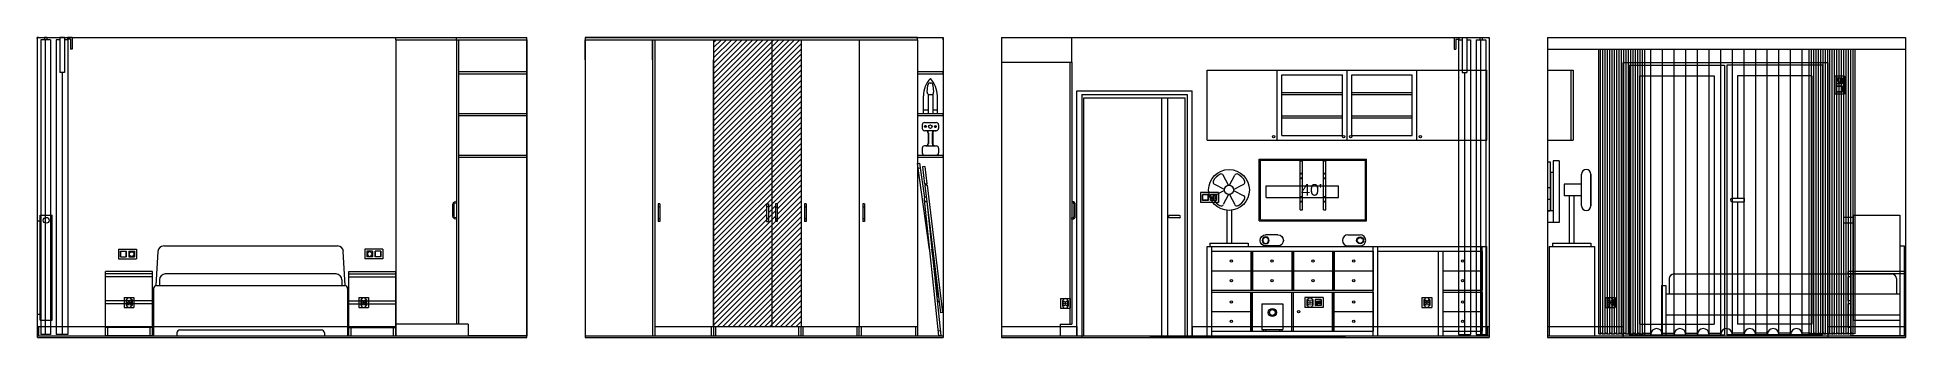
# Model space of a CAD drawing. Header units: millimetres. Extents: x 863 to 5283, y 810 to 2397.
# Drawn here: x 1346 to 2949, y 2139 to 2397 of the extents above; entities that cross this region are included whole.
import ezdxf

# ---------------------------------------------------------------- set-up
doc = ezdxf.new("R2010")
doc.units = ezdxf.units.MM
for name, color, linetype in [('Drzwi', 34, 'Continuous'), ('Elektryka - obudowy', 253, 'Continuous'), ('Grzejniki', 12, 'Continuous'), ('Listwy', 9, 'Continuous'), ('Meble', 42, 'Continuous'), ('Okna', 7, 'Continuous'), ('Panele', 44, 'Continuous'), ('Szkic', 6, 'Continuous'), ('Urządzenia', 183, 'Continuous'), ('Wbudowane', 175, 'Continuous'), ('Zasłony', 9, 'Continuous'), ('Ściany', 7, 'Continuous')]:
    doc.layers.add(name, color=color, linetype=linetype)

# ---------------------------------------------------------------- blocks, each defined once
blk = doc.blocks.new('Z$W@#4041')
for p, q in [((0, 231), (0, 0)), ((0, 231), (82, 231)), ((82, 231), (82, 0)), ((84, 231), (84, 0)), ((166, 231), (84, 231)), ((166, 231), (166, 0)), ((9, 222), (73, 222)), ((9, 222), (9, 9)), ((73, 222), (73, 9)), ((93, 222), (93, 117)), ((157, 222), (93, 222)), ((157, 222), (157, 9)), ((88.5, 117), (99, 117)), ((88.5, 114), (99, 114)), ((93, 114), (93, 9)), ((99, 114), (99, 117)), ((0, 0), (82, 0)), ((9, 9), (73, 9)), ((166, 0), (84, 0)), ((157, 9), (93, 9))]:
    blk.add_line(p, q)
blk.add_arc((88.5, 115.5), 1.5, 90, 270)
blk = doc.blocks.new('Z$W@#3602')
for p, q in [((8, 88), (0, 88)), ((0, 83), (0, 88)), ((8, 83), (0, 83)), ((8, 90), (8, 0)), ((8, 90), (48, 90)), ((48, 90), (48, 0)), ((8, 0), (48, 0))]:
    blk.add_line(p, q)
blk = doc.blocks.new('Z$W@#25423')
for p, q in [((30, 2.5), (0, 2)), ((0, 0), (0, 2)), ((74.4, 1.2), (0, 0)), ((3.4, 5.9), (3.4, 3.9)), ((3.4, 5.9), (18.4, 5.9)), ((3.4, 3.9), (18.4, 3.9)), ((4, 0.1), (4, 2.1)), ((18.4, 5.9), (18.4, 3.9)), ((18.4, 5.4), (19.4, 5.4)), ((18.4, 4.4), (19.4, 4.4)), ((19.4, 5.9), (129.4, 5.9)), ((19.4, 5.9), (19.4, 3.9)), ((19.4, 3.9), (129.4, 3.9)), ((31.6, 1.9), (148.7, 0)), ((33.4, 3.9), (148.8, 2)), ((115.4, 3.9), (74.4, 3.2)), ((129.4, 5.9), (129.4, 3.9)), ((144.8, 2.1), (144.7, 0.1)), ((148.8, 2), (148.7, 0))]:
    blk.add_line(p, q)
for centre, start, end in [((31.4, 3.9), 180, 0), ((117.4, 3.9), 180, 223.7398), ((117.4, 3.9), 314.3676, 0)]:
    blk.add_arc(centre, 2.01, start, end)
blk = doc.blocks.new('Z$W@#28520')
for p, q in [((3.2, 18.3), (3.8, 24.2)), ((4, 16.5), (4, 0)), ((5.2, 16.1), (6.8, 16.1)), ((5.8, 26), (6.2, 26)), ((8, 16.5), (8, 0)), ((8.2, 24.2), (8.8, 18.3)), ((0, 0), (0, 15)), ((0, 3), (4, 3)), ((0, 0), (12, 0)), ((8, 3), (12, 3)), ((12, 0), (12, 15))]:
    blk.add_line(p, q)
for centre, radius, start, end in [((22.7, 14.6), 22.7, 137.3997, 178.9974), ((5.2, 18.1), 2, 174.2596, 270), ((5.8, 24), 2, 90, 174.2596), ((-10.7, 14.6), 22.7, 1.0026, 42.6003), ((6.2, 24), 2, 5.7404, 90), ((6.8, 18.1), 2, 270, 5.7404)]:
    blk.add_arc(centre, radius, start, end)
blk = doc.blocks.new('Z$W@#6902')
for p, q in [((0, 26), (0, 23)), ((2, 28), (12, 28)), ((12, 21), (2, 21)), ((3.2, 25), (2.2, 25)), ((3.2, 24), (2.2, 24)), ((5, 19), (5, 10)), ((5.5, 19), (5.5, 10)), ((8.5, 19), (8.5, 10)), ((9, 19), (9, 10)), ((10.8, 25), (11.8, 25)), ((10.8, 24), (11.8, 24)), ((11, 21), (12, 21)), ((14, 26), (14, 23)), ((0, 6), (0, 2)), ((3, 8), (2, 8)), ((2, 0), (12, 0)), ((3, 8), (11.5, 8)), ((11, 8), (12, 8)), ((14, 6), (14, 2))]:
    blk.add_line(p, q)
blk.add_circle((7, 24.5), 1.51)
for centre, radius, start, end in [((2, 26), 2, 90, 180), ((2, 23), 2, 180, 270), ((2.2, 24.5), 0.5, 90, 270), ((3, 19), 2, 0, 90), ((3.2, 24.5), 0.5, 270, 90), ((3, 19), 2.5, 0, 53.1301), ((11, 19), 2.5, 126.8699, 180), ((11, 19), 2, 90, 180), ((10.8, 24.5), 0.5, 90, 270), ((11.8, 24.5), 0.5, 270, 90), ((12, 26), 2, 0, 90), ((12, 23), 2, 270, 0), ((2, 6), 2, 90, 180), ((2, 2), 2, 180, 270), ((3, 10), 2, 270, 0), ((3, 10), 2.5, 306.8699, 0), ((11, 10), 2.5, 180, 233.1301), ((11, 10), 2, 180, 270), ((12, 6), 2, 0, 90), ((12, 2), 2, 270, 0)]:
    blk.add_arc(centre, radius, start, end)
blk = doc.blocks.new('Z$W@#18899')
for p, q in [((0, 0), (0, 55)), ((0, 55), (40.5, 55)), ((0, 53), (40.5, 53)), ((0, 50.5), (40.5, 50.5)), ((40.5, 0), (40.5, 55)), ((0, 30), (40.5, 30)), ((0, 27.5), (40.5, 27.5)), ((0, 7), (40.5, 7)), ((0, 0), (40.5, 0)), ((2, 0), (2, 7)), ((38.5, 0), (38.5, 7))]:
    blk.add_line(p, q)
blk = doc.blocks.new('Z$W@#12990')
for p, q in [((2.2, 43), (3.8, 72.3)), ((8.7, 77), (157.8, 77)), ((164.3, 43), (162.7, 72.3)), ((156.5, 53), (10, 53)), ((0, 40.5), (0, 0)), ((2.5, 43), (164, 43)), ((5, 48), (5, 43)), ((161.5, 48), (161.5, 43)), ((166.5, 40.5), (166.5, 0)), ((0, 0), (20, 0)), ((20, 2.5), (20, 0)), ((22.5, 5), (144, 5)), ((146.5, 2.5), (146.5, 0)), ((146.5, 0), (166.5, 0))]:
    blk.add_line(p, q)
for centre, radius, start, end in [((8.7, 72), 5, 90, 177.0263), ((157.8, 72), 5, 2.9737, 90), ((10, 48), 5, 90, 180), ((156.5, 48), 5, 0, 90), ((2.5, 40.5), 2.5, 90, 180), ((164, 40.5), 2.5, 0, 90), ((22.5, 2.5), 2.5, 90, 180), ((144, 2.5), 2.5, 0, 90)]:
    blk.add_arc(centre, radius, start, end)
blk = doc.blocks.new('Z$W@#8104')
for p, q in [((0, 0), (0, 53)), ((0, 53), (92, 53)), ((1, 52), (91, 52)), ((1, 1), (1, 52)), ((91, 1), (91, 52)), ((92, 0), (92, 53)), ((0, 0), (92, 0)), ((1, 1), (91, 1))]:
    blk.add_line(p, q)
for centre in [(36, 36.5), (56, 36.5), (36, 16.5), (56, 16.5)]:
    blk.add_circle(centre, 0.4)
at = {"insert": (46, 26.5), "char_height": 10, "width": 90, "attachment_point": 5}
blk.add_mtext('{\\fArial|b0|i0|c238|p0;40"}', dxfattribs=at)
blk = doc.blocks.new('Z$W@#19718')
for p, q in [((0, 0), (0, 42)), ((0, 42), (2, 42)), ((2, 0), (2, 42)), ((0, 0), (2, 0))]:
    blk.add_line(p, q)
for centre in [(1, 31), (1, 11)]:
    blk.add_circle(centre, 0.4)
blk = doc.blocks.new('Z$W@#4697')
for p, q in [((0, 10.6), (0, 20.6)), ((0, 20.6), (62, 20.6)), ((62, 10.6), (62, 20.6)), ((0, 10.6), (62, 10.6))]:
    blk.add_line(p, q)
for p in [(29, 0), (49, 0)]:
    blk.add_blockref('Z$W@#19718', p)
blk = doc.blocks.new('Z$W@#4029')
for p, q in [((13.5, 48.9), (4.9, 53.4)), ((17.1, 52.5), (12.6, 61.1)), ((17.9, 52.5), (22.4, 61.1)), ((21.5, 48.9), (30.1, 53.4)), ((13.5, 48.1), (4.9, 43.6)), ((17.1, 44.5), (12.6, 35.9)), ((17.9, 44.5), (22.4, 35.9)), ((21.5, 48.1), (30.1, 43.6)), ((15.5, 31), (15.5, 3)), ((19.5, 31), (19.5, 3)), ((1, 3), (1, 0)), ((1, 3), (34, 3)), ((1, 0), (34, 0)), ((34, 3), (34, 0))]:
    blk.add_line(p, q)
for radius in [17.5, 4]:
    blk.add_circle((17.5, 48.5), radius)
for centre, radius, start, end in [((5.8, 55.2), 2, 150.3794, 242.8181), ((17.5, 48.5), 15.5, 119.6206, 150.3794), ((10.8, 60.2), 2, 27.1819, 119.6206), ((24.2, 60.2), 2, 60.3794, 152.8181), ((17.5, 48.5), 15.5, 29.6206, 60.3794), ((29.2, 55.2), 2, 297.1819, 29.6206), ((5.8, 41.8), 2, 117.1819, 209.6206), ((17.5, 48.5), 15.5, 209.6206, 240.3794), ((10.8, 36.8), 2, 240.3794, 332.8181), ((24.2, 36.8), 2, 207.1819, 299.6206), ((17.5, 48.5), 15.5, 299.6206, 330.3794), ((29.2, 41.8), 2, 330.3794, 62.8181)]:
    blk.add_arc(centre, radius, start, end)
blk = doc.blocks.new('Z$W@#21145')
for p, q in [((4.75, 10), (15.25, 10)), ((4.75, 0.5), (15.25, 0.5)), ((5.25, 0.5), (14.75, 0.5)), ((5.25, 0), (5.25, 0.5)), ((5.25, 0), (14.75, 0)), ((14.75, 0), (14.75, 0.5))]:
    blk.add_line(p, q)
for radius in [3, 2.5]:
    blk.add_circle((15.25, 5.25), radius)
for centre, start, end in [((4.75, 5.25), 90, 270), ((15.25, 5.25), 270, 90)]:
    blk.add_arc(centre, 4.75, start, end)
blk = doc.blocks.new('Z$W@#26270')
for p, q in [((0, 23.5), (0, 1.5)), ((0, 23.5), (18, 23.5)), ((18, 23.5), (18, 1.5)), ((0, 1.5), (18, 1.5)), ((1, 1.5), (1, 0)), ((1, 0), (3, 0)), ((3, 1.5), (3, 0)), ((15, 1.5), (15, 0)), ((15, 0), (17, 0)), ((17, 1.5), (17, 0))]:
    blk.add_line(p, q)
for radius in [3.5, 2.5]:
    blk.add_circle((9, 16), radius)
blk = doc.blocks.new('Z$W@#15085')
for p, q in [((204.5, 77), (204.5, 0)), ((204.5, 77), (208, 77)), ((208, 77), (208, 0)), ((6.5, 49), (6.5, 36)), ((10.5, 53), (197.5, 53)), ((201.5, 49), (201.5, 36)), ((0, 43), (0, 0)), ((0, 43), (3.5, 43)), ((3.5, 43), (3.5, 0)), ((3.5, 36), (204.5, 36)), ((3.5, 18), (204.5, 18)), ((0, 0), (3.5, 0)), ((204.5, 0), (208, 0))]:
    blk.add_line(p, q)
for centre, start, end in [((10.5, 49), 90, 180), ((197.5, 49), 0, 90)]:
    blk.add_arc(centre, 4, start, end)
blk = doc.blocks.new('Z$W@#8262')
for p, q in [((0, 55), (48.2, 55)), ((0, 55), (0, 0)), ((0, 53), (48.2, 53)), ((45.7, 53), (45.7, 0)), ((45.7, 50.5), (48.2, 50.5)), ((48.2, 55), (48.2, 53)), ((48.2, 50.5), (48.2, 30)), ((45.7, 30), (48.2, 30)), ((45.7, 27.5), (48.2, 27.5)), ((48.2, 27.5), (48.2, 7)), ((0, 0), (45.7, 0)), ((45.7, 7), (48.2, 7))]:
    blk.add_line(p, q)
blk = doc.blocks.new('Z$W@#12704')
for p, q in [((0, 42), (2.3, 42)), ((0, 42), (0, 0)), ((2.3, 42), (2.3, 0)), ((0, 31), (0.25, 31)), ((0, 20), (2.3, 20)), ((2.05, 31), (2.3, 31)), ((0, 10), (2.3, 10)), ((0, 1), (0.25, 1)), ((0, 0), (2.3, 0)), ((2.05, 1), (2.3, 1))]:
    blk.add_line(p, q)
blk = doc.blocks.new('Z$W@#9683')
for p, q in [((0, 53), (0, 0)), ((0, 53), (5, 53)), ((5, 53), (5, 0)), ((5, 43), (7.5, 43)), ((7.5, 43), (7.5, 10)), ((0, 0), (10, 0)), ((5, 10), (10, 10)), ((10, 10), (10, 0))]:
    blk.add_line(p, q)
blk = doc.blocks.new('Z$W@#1995')
for p, q in [((29, 66), (29, 66)), ((25, 53.5), (10, 53.5)), ((10, 53.5), (10, 43.5)), ((25, 35), (25, 62)), ((33, 62), (33, 35)), ((33, 35), (33, 62)), ((25, 43.5), (10, 43.5)), ((14.5, 43.5), (14.5, 3)), ((18.5, 43.5), (18.5, 3)), ((29, 31), (29, 31)), ((0, 3), (33, 3)), ((0, 3), (0, 0)), ((0, 0), (33, 0)), ((33, 3), (33, 0))]:
    blk.add_line(p, q)
for centre, start, end in [((29, 62), 90, 180), ((29, 62), 0, 90), ((29, 35), 180, 270), ((29, 35), 270, 0)]:
    blk.add_arc(centre, 4, start, end)
blk = doc.blocks.new('Z$W@#29061')
for p, q in [((0, 8.4), (15.5, 8.4)), ((0, 8.4), (0, 0)), ((0, 0), (15.5, 0)), ((1.7, 6.7), (1.7, 1.7)), ((1.7, 6.7), (6.7, 6.7)), ((1.7, 1.7), (6.7, 1.7)), ((1.8, 6.6), (6.6, 6.6)), ((1.8, 1.8), (1.8, 6.6)), ((1.8, 1.9), (6.6, 1.9)), ((1.8, 1.8), (6.6, 1.8)), ((6.6, 1.8), (6.6, 6.6)), ((6.7, 6.7), (6.7, 1.7)), ((8.8, 6.7), (8.8, 1.7)), ((8.8, 6.7), (13.8, 6.7)), ((8.8, 1.7), (13.8, 1.7)), ((13.8, 6.7), (13.8, 1.7)), ((15.5, 8.4), (15.5, 0))]:
    blk.add_line(p, q)
blk.add_circle((11.3, 4.2), 2)
blk = doc.blocks.new('Z$W@#24918')
h = blk.add_hatch(color=256)
h.paths.add_polyline_path([(1.5, 5.9, -1), (1.1, 5.9, -1)])
h.paths.add_polyline_path([(3.4, 5.9, -1), (3, 5.9, -1)])
h = blk.add_hatch(color=256)
h.paths.add_polyline_path([(1.5, 2.2, 1), (1.1, 2.2, 1)])
h.paths.add_polyline_path([(3.4, 2.2, 1), (3, 2.2, 1)])
for centre in [(1.3, 5.9), (1.3, 2.2), (2.2, 4.8), (2.2, 3.4), (3.2, 5.9), (3.2, 2.2)]:
    blk.add_circle(centre, 0.24)
for centre, start, end in [((2.2, 5.9), 304.6921, 235.3079), ((2.2, 2.2), 124.6921, 55.3079)]:
    blk.add_arc(centre, 2.25, start, end)
blk = doc.blocks.new('Z$W@#3488')
for p, q in [((0, 8.4), (8.4, 8.4)), ((0, 8.4), (0, 0)), ((0, 0), (8.4, 0)), ((1.7, 6.7), (1.7, 1.7)), ((1.7, 6.7), (2, 6.7)), ((1.7, 1.7), (2, 1.7)), ((6.4, 6.7), (6.7, 6.7)), ((6.4, 1.7), (6.7, 1.7)), ((6.7, 6.7), (6.7, 1.7)), ((8.4, 8.4), (8.4, 0))]:
    blk.add_line(p, q)
blk.add_circle((4.2, 4.2), 0.2)
blk.add_blockref('Z$W@#24918', (2, 0.1))
blk = doc.blocks.new('Z$W@#31396')
for p, q in [((0, 8.4), (8.4, 8.4)), ((0, 8.4), (0, 0)), ((0, 0), (8.4, 0)), ((1.7, 6.7), (1.7, 1.7)), ((1.7, 6.7), (2, 6.7)), ((1.7, 1.7), (2, 1.7)), ((4, 4.2), (4.4, 4.2)), ((4.2, 4.4), (4.2, 4)), ((6.4, 6.7), (6.7, 6.7)), ((6.4, 1.7), (6.7, 1.7)), ((6.7, 6.7), (6.7, 1.7)), ((8.4, 8.4), (8.4, 0))]:
    blk.add_line(p, q)
blk.add_circle((4.2, 4.2), 0.2)
blk.add_blockref('Z$W@#24918', (2, 0.1))
blk = doc.blocks.new('Z$W@#12053')
for p, q in [((0, 0), (0, 210)), ((0, 210), (99, 210)), ((99, 0), (99, 210)), ((6, 0), (6, 204)), ((6, 204), (93, 204)), ((73, 0), (73, 204)), ((78, 0), (78, 204)), ((93, 0), (93, 204)), ((79, 101), (79, 103)), ((88, 103), (79, 103)), ((88, 101), (79, 101)), ((0, 0), (99, 0))]:
    blk.add_line(p, q)
blk.add_arc((88, 102), 1, 270, 90)
blk = doc.blocks.new('Z$W@#13524')
for p, q in [((15.5, 8.4), (0, 8.4)), ((0, 8.4), (0, 0)), ((15.5, 0), (0, 0)), ((1.7, 6.7), (1.7, 1.7)), ((6.7, 6.7), (1.7, 6.7)), ((6.7, 1.7), (1.7, 1.7)), ((6.6, 6.6), (1.8, 6.6)), ((1.8, 1.8), (1.8, 6.6)), ((6.6, 1.9), (1.8, 1.9)), ((6.6, 1.8), (1.8, 1.8)), ((6.6, 1.8), (6.6, 6.6)), ((6.7, 6.7), (6.7, 1.7)), ((8.8, 6.7), (8.8, 1.7)), ((13.8, 6.7), (8.8, 6.7)), ((8.8, 1.8), (8.9, 6.6)), ((13.8, 1.8), (8.8, 1.8)), ((13.8, 1.7), (8.8, 1.7)), ((13.7, 6.6), (8.9, 6.6)), ((13.7, 1.9), (8.9, 1.9)), ((10.1, 3.2), (9.9, 3.7)), ((10.1, 3.2), (10.1, 5.2)), ((10.1, 3.2), (10.3, 3.7)), ((11.3, 1.8), (11.3, 6.6)), ((12.5, 5.2), (12.3, 4.7)), ((12.5, 5.2), (12.5, 3.2)), ((12.5, 5.2), (12.7, 4.7)), ((13.8, 1.8), (13.7, 6.6)), ((13.8, 6.7), (13.8, 1.7)), ((15.5, 8.4), (15.5, 0))]:
    blk.add_line(p, q)
blk = doc.blocks.new('Z$W@#6414')
for p, q in [((15.5, 8.4), (0, 8.4)), ((0, 8.4), (0, 0)), ((15.5, 0), (0, 0)), ((1.7, 6.7), (1.7, 1.7)), ((2, 6.7), (1.7, 6.7)), ((2, 1.7), (1.7, 1.7)), ((4.4, 4.2), (4, 4.2)), ((4.2, 4.4), (4.2, 4)), ((6.7, 6.7), (6.4, 6.7)), ((6.7, 1.7), (6.4, 1.7)), ((6.7, 6.7), (6.7, 1.7)), ((8.8, 6.7), (8.8, 1.7)), ((13.8, 6.7), (8.8, 6.7)), ((13.8, 1.7), (8.8, 1.7)), ((9.3, 5.3), (9.3, 3.1)), ((9.3, 5.3), (10.9, 5.3)), ((9.3, 3.1), (10.9, 3.1)), ((9.4, 4.4), (9.4, 3.4)), ((9.4, 4.4), (10.8, 4.4)), ((9.4, 3.4), (9.8, 3.4)), ((9.8, 3.4), (9.8, 3.2)), ((9.8, 3.2), (10.3, 3.2)), ((10.3, 3.4), (10.3, 3.2)), ((10.3, 3.4), (10.8, 3.4)), ((10.8, 4.4), (10.8, 3.4)), ((10.9, 5.3), (10.9, 3.1)), ((13.3, 5.3), (11.7, 5.3)), ((11.7, 5.3), (11.7, 3.1)), ((13.3, 3.1), (11.7, 3.1)), ((11.8, 4.4), (11.8, 3.4)), ((13.2, 4.4), (11.8, 4.4)), ((12.3, 3.4), (11.8, 3.4)), ((12.3, 3.4), (12.3, 3.2)), ((12.8, 3.2), (12.3, 3.2)), ((13.2, 3.4), (12.8, 3.4)), ((12.8, 3.4), (12.8, 3.2)), ((13.2, 4.4), (13.2, 3.4)), ((13.3, 5.3), (13.3, 3.1)), ((13.8, 6.7), (13.8, 1.7)), ((15.5, 8.4), (15.5, 0))]:
    blk.add_line(p, q)
blk.add_circle((4.2, 4.2), 0.2)
at = {"xscale": -1}
blk.add_blockref('Z$W@#24918', (6.5, 0.1), dxfattribs=at)
blk = doc.blocks.new('Z$W@#23754')
for p, q in [((8.4, 15.5), (0, 15.5)), ((0, 15.5), (0, 0)), ((8.4, 0), (0, 0)), ((6.7, 13.8), (1.7, 13.8)), ((1.7, 13.8), (1.7, 8.8)), ((6.7, 8.8), (1.7, 8.8)), ((6.7, 6.7), (1.7, 6.7)), ((1.7, 6.7), (1.7, 1.7)), ((1.7, 6.7), (1.7, 1.7)), ((6.7, 6.7), (1.7, 6.7)), ((6.7, 1.7), (1.7, 1.7)), ((6.7, 1.7), (1.7, 1.7)), ((6.6, 6.6), (1.8, 6.6)), ((1.8, 1.8), (1.8, 6.6)), ((6.6, 1.9), (1.8, 1.9)), ((6.6, 1.8), (1.8, 1.8)), ((2.6, 11.3), (2.6, 13.8)), ((3.1, 11.3), (3.1, 13.8)), ((5.3, 11.3), (5.3, 13.8)), ((5.8, 11.3), (5.8, 13.8)), ((6.6, 1.8), (6.6, 6.6)), ((6.7, 13.8), (6.7, 8.8)), ((6.7, 6.7), (6.7, 1.7)), ((6.7, 6.7), (6.7, 1.7)), ((8.4, 15.5), (8.4, 0))]:
    blk.add_line(p, q)
for radius in [1.58, 1.08]:
    blk.add_arc((4.2, 11.3), radius, 180, 0)
blk = doc.blocks.new('Z$W@#10013')
for p, q in [((0, 0), (0, 33.5)), ((0, 33.5), (33.5, 33.5)), ((33.5, 33.5), (33.5, 0)), ((0, 0), (33.5, 0))]:
    blk.add_line(p, q)
blk.add_circle((4.4, 16.8), 1)
blk = doc.blocks.new('Z$W@#30806')
for p, q in [((0, 0), (0, 33.5)), ((0, 33.5), (33.5, 33.5)), ((33.5, 33.5), (33.5, 0)), ((0, 16.8), (33.5, 16.8)), ((0, 0), (33.5, 0))]:
    blk.add_line(p, q)
for centre in [(16.7, 25.1), (16.7, 8.4)]:
    blk.add_circle(centre, 1)
blk = doc.blocks.new('Z$W@#6659')
for p, q in [((0, 0), (0, 33.5)), ((0, 33.5), (33.5, 33.5)), ((33.5, 33.5), (33.5, 0)), ((0, 16.8), (33.5, 16.8)), ((0, 0), (33.5, 0))]:
    blk.add_line(p, q)
for centre in [(16.7, 25.1), (16.7, 8.4)]:
    blk.add_circle(centre, 1)
blk = doc.blocks.new('Z$W@#11045')
for p, q in [((0, 0), (0, 33.5)), ((0, 33.5), (33.5, 33.5)), ((33.5, 33.5), (33.5, 0)), ((0, 16.8), (33.5, 16.8)), ((0, 0), (33.5, 0))]:
    blk.add_line(p, q)
for centre in [(16.7, 25.1), (16.7, 8.4)]:
    blk.add_circle(centre, 1)
blk = doc.blocks.new('Z$W@#21202')
for p, q in [((0, 0), (0, 33.5)), ((0, 33.5), (33.5, 33.5)), ((33.5, 33.5), (33.5, 0)), ((0, 16.8), (33.5, 16.8)), ((0, 0), (33.5, 0))]:
    blk.add_line(p, q)
for centre in [(16.7, 25.1), (16.7, 8.4)]:
    blk.add_circle(centre, 1)
blk = doc.blocks.new('Z$W@#22273')
for p, q in [((0, 0), (0, 33.5)), ((0, 33.5), (33.5, 33.5)), ((33.5, 33.5), (33.5, 0)), ((0, 16.8), (33.5, 16.8)), ((0, 0), (33.5, 0))]:
    blk.add_line(p, q)
for centre in [(16.7, 25.1), (16.7, 8.4)]:
    blk.add_circle(centre, 1)
blk = doc.blocks.new('Z$W@#16909')
for p, q in [((0, 0), (0, 33.5)), ((0, 33.5), (33.5, 33.5)), ((33.5, 33.5), (33.5, 0)), ((0, 16.8), (33.5, 16.8)), ((0, 0), (33.5, 0))]:
    blk.add_line(p, q)
for centre in [(16.7, 25.1), (16.7, 8.4)]:
    blk.add_circle(centre, 1)
blk = doc.blocks.new('Z$W@#27276')
for p, q in [((0, 0), (0, 33.5)), ((0, 33.5), (33.5, 33.5)), ((33.5, 33.5), (33.5, 0)), ((0, 16.8), (33.5, 16.8)), ((0, 0), (33.5, 0))]:
    blk.add_line(p, q)
for centre in [(16.7, 25.1), (16.7, 8.4)]:
    blk.add_circle(centre, 1)
blk = doc.blocks.new('Z$W@#724')
for p, q in [((0, 0), (0, 33.5)), ((0, 33.5), (33.5, 33.5)), ((33.5, 33.5), (33.5, 0)), ((0, 16.8), (33.5, 16.8)), ((0, 0), (33.5, 0))]:
    blk.add_line(p, q)
for centre in [(16.7, 25.1), (16.7, 8.4)]:
    blk.add_circle(centre, 1)
blk = doc.blocks.new('Z$W@#22688')
for p, q in [((0, 0), (0, 76.5)), ((0, 76.5), (146.5, 76.5)), ((4, 0), (4, 76.5)), ((4, 72.5), (142.5, 72.5)), ((37.5, 72.5), (37.5, 39)), ((39, 72.5), (39, 39)), ((72.5, 72.5), (72.5, 39)), ((74, 72.5), (74, 39)), ((107.5, 72.5), (107.5, 39)), ((109, 72.5), (109, 39)), ((142.5, 0), (142.5, 76.5)), ((146.5, 76.5), (240, 76.5)), ((146.5, 0), (146.5, 76.5)), ((146.5, 72.5), (146.5, 76.5)), ((146.5, 72.5), (236, 72.5)), ((198.5, 0), (198.5, 72.5)), ((202.5, 0), (202.5, 72.5)), ((236, 0), (236, 76.5)), ((240, 0), (240, 76.5)), ((4, 39), (142.5, 39)), ((4, 37.5), (142.5, 37.5)), ((37.5, 4), (37.5, 37.5)), ((39, 4), (39, 37.5)), ((72.5, 4), (72.5, 37.5)), ((74, 4), (74, 37.5)), ((107.5, 4), (107.5, 37.5)), ((109, 4), (109, 37.5)), ((202.5, 39), (236, 39)), ((202.5, 37.5), (236, 37.5)), ((0, 0), (146.5, 0)), ((4, 4), (142.5, 4)), ((198.5, 0), (240, 0)), ((202.5, 4), (236, 4))]:
    blk.add_line(p, q)
for name, p in [('Z$W@#6659', (4, 39)), ('Z$W@#11045', (39, 39)), ('Z$W@#21202', (74, 39)), ('Z$W@#22273', (109, 39)), ('Z$W@#27276', (202.5, 39)), ('Z$W@#30806', (4, 4)), ('Z$W@#10013', (74, 4)), ('Z$W@#16909', (109, 4)), ('Z$W@#724', (202.5, 4))]:
    blk.add_blockref(name, p)
blk = doc.blocks.new('Z$W@#26991')
for p, q in [((0, 0), (0, 60)), ((0, 60), (240, 60)), ((60, 0), (60, 60)), ((64, 4), (64, 56)), ((64, 56), (116, 56)), ((116, 4), (116, 56)), ((120, 0), (120, 60)), ((124, 4), (124, 56)), ((124, 56), (176, 56)), ((176, 4), (176, 56)), ((180, 0), (180, 60)), ((240, 0), (240, 60)), ((64, 40.9), (116, 40.9)), ((64, 39.1), (116, 39.1)), ((124, 40.9), (176, 40.9)), ((124, 39.1), (176, 39.1)), ((64, 20.9), (116, 20.9)), ((64, 19.1), (116, 19.1)), ((124, 20.9), (176, 20.9)), ((124, 19.1), (176, 19.1)), ((0, 0), (240, 0)), ((64, 4), (116, 4)), ((124, 4), (176, 4))]:
    blk.add_line(p, q)
for centre in [(57, 3), (117, 3), (123, 3), (183, 3)]:
    blk.add_circle(centre, 1)
blk = doc.blocks.new('Z$W@#24218')
for p, q in [((0, 15), (0.5, 15)), ((0, 15), (0, 14)), ((0, 14), (0.5, 14)), ((0, 0), (0, 1)), ((0, 1), (0.5, 1)), ((0, 0), (0.5, 0)), ((2, 2.5), (2, 12.5)), ((3, 2.5), (3, 12.5))]:
    blk.add_line(p, q)
for centre, radius, start, end in [((0.5, 12.5), 2.5, 0, 90), ((0.5, 12.5), 1.5, 0, 90), ((0.5, 2.5), 1.5, 270, 0), ((0.5, 2.5), 2.5, 270, 0)]:
    blk.add_arc(centre, radius, start, end)
blk = doc.blocks.new('Z$W@#27380')
for p, q in [((0, 234.5), (0, 0)), ((0, 234.5), (60.4, 234.5)), ((58.6, 234.5), (58.6, 10)), ((60.4, 234.5), (60.4, 10)), ((0, 0), (50.4, 0)), ((50.4, 10), (60.4, 10)), ((50.4, 10), (50.4, 0))]:
    blk.add_line(p, q)
blk.add_blockref('Z$W@#24218', (60.4, 100))
blk = doc.blocks.new('Z$W@#4619')
h = blk.add_hatch()
h.set_pattern_fill('ANSI31', color=256, style=0)
h.set_pattern_definition([(45, (-2154.414, -224.0813), (-2.245064, 2.245064), [])])
h.paths.add_polyline_path([(160.4, 8), (112.2, 8), (110.4, 8), (110.4, 253.7), (160.4, 253.7)])
h.paths.add_polyline_path([(155.9, 110.5), (155.9, 100.5), (155.9, 98), (157.4, 98), (157.4, 100.5), (157.4, 110.5), (157.4, 113), (155.9, 113)], flags=16)
h.paths.add_polyline_path([(155.9, 100.5), (157.4, 100.5), (157.4, 98), (155.9, 98)], flags=16)
h.paths.add_polyline_path([(185.4, 8), (183.6, 8), (160.4, 8), (160.4, 253.7), (185.4, 253.7)])
h.paths.add_polyline_path([(163.4, 100.5), (163.4, 98), (164.9, 98), (164.9, 100.5), (164.9, 110.5), (164.9, 113), (163.4, 113), (163.4, 110.5)], flags=16)
h.paths.add_polyline_path([(163.4, 100.5), (164.9, 100.5), (164.9, 98), (163.4, 98)], flags=0)
for p, q in [((0, 236.4), (0, 253.7)), ((0, 253.7), (285.4, 253.7)), ((58, 236.4), (58, 253.7)), ((58, 253.7), (58, 0)), ((59.8, 253.7), (59.8, 0)), ((110.4, 253.7), (110.4, 8)), ((160.4, 253.7), (160.4, 8)), ((185.4, 253.7), (185.4, 8)), ((235.4, 253.7), (235.4, 8)), ((285.4, 253.7), (285.4, 8)), ((0, 236.4), (0, 0)), ((58, 236.4), (58, 0)), ((110.4, 8), (110.4, 236.4)), ((285.4, 226.4), (307.4, 226.4)), ((285.4, 224.6), (307.4, 224.6)), ((307.4, 224.6), (307.4, 226.4)), ((285.4, 190.6), (307.4, 190.6)), ((285.4, 188.8), (307.4, 188.8)), ((307.4, 188.8), (307.4, 190.6)), ((285.4, 154.8), (307.4, 154.8)), ((285.4, 153), (307.4, 153)), ((307.4, 153), (307.4, 154.8)), ((62.8, 113), (62.8, 98)), ((64.3, 113), (62.8, 113)), ((64.3, 113), (64.3, 98)), ((155.9, 113), (155.9, 98)), ((155.9, 113), (157.4, 113)), ((157.4, 113), (157.4, 98)), ((163.4, 113), (163.4, 98)), ((164.9, 113), (163.4, 113)), ((164.9, 113), (164.9, 98)), ((188.4, 113), (188.4, 98)), ((189.9, 113), (188.4, 113)), ((189.9, 113), (189.9, 98)), ((238.4, 113), (238.4, 98)), ((239.9, 113), (238.4, 113)), ((239.9, 113), (239.9, 98)), ((62.8, 110.5), (64.3, 110.5)), ((62.8, 100.5), (64.3, 100.5)), ((64.3, 98), (62.8, 98)), ((157.4, 110.5), (155.9, 110.5)), ((157.4, 100.5), (155.9, 100.5)), ((155.9, 98), (157.4, 98)), ((163.4, 110.5), (164.9, 110.5)), ((163.4, 100.5), (164.9, 100.5)), ((164.9, 98), (163.4, 98)), ((188.4, 110.5), (189.9, 110.5)), ((188.4, 100.5), (189.9, 100.5)), ((189.9, 98), (188.4, 98)), ((238.4, 110.5), (239.9, 110.5)), ((238.4, 100.5), (239.9, 100.5)), ((239.9, 98), (238.4, 98)), ((0, 0), (285.4, 0)), ((59.8, 8), (108.6, 8)), ((59.8, 8), (285.4, 8)), ((108.6, 0), (108.6, 8)), ((110.4, 8), (110.4, 0)), ((112.2, 0), (112.2, 8)), ((112.2, 8), (183.6, 8)), ((183.6, 0), (183.6, 8)), ((185.4, 0), (185.4, 8)), ((187.2, 0), (187.2, 8)), ((187.2, 8), (233.6, 8)), ((233.6, 0), (233.6, 8)), ((235.4, 0), (235.4, 8)), ((237.2, 0), (237.2, 8)), ((237.2, 8), (283.6, 8)), ((283.6, 8), (283.6, 0)), ((285.4, 8), (285.4, 0))]:
    blk.add_line(p, q)
blk = doc.blocks.new('Z$W@#5424')
for p, q in [((0, 253.7), (112.3, 253.7)), ((0, 253.7), (0, 0)), ((51.9, 253.7), (51.9, 10)), ((53.7, 253.7), (53.7, 10)), ((112.3, 253.7), (112.3, 0)), ((53.7, 226.4), (112.3, 226.4)), ((53.7, 224.6), (112.3, 224.6)), ((53.7, 190.6), (112.3, 190.6)), ((53.7, 188.8), (112.3, 188.8)), ((53.7, 154.8), (112.3, 154.8)), ((53.7, 153), (112.3, 153)), ((51.9, 10), (0, 10)), ((0, 0), (61.9, 0)), ((61.9, 10), (51.9, 10)), ((61.9, 10), (61.9, 0)), ((112.3, 0), (61.9, 0))]:
    blk.add_line(p, q)
at = {"xscale": -1}
blk.add_blockref('Z$W@#24218', (51.9, 100), dxfattribs=at)
blk = doc.blocks.new('Z$W@#29209')
for p, q in [((0, 85), (2.5, 85)), ((2.5, 90), (12.7, 90)), ((2.5, 0), (2.5, 90)), ((12.7, 0), (12.7, 90)), ((0, 5), (2.5, 5)), ((2.5, 0), (12.7, 0))]:
    blk.add_line(p, q)
blk.add_circle((7.6, 85.5), 2.5)
blk = doc.blocks.new('Z$W@#24205')
for p, q in [((0, 60), (22, 60)), ((0, 60), (0, 0)), ((20, 60), (20, 0)), ((22, 60), (22, 0)), ((0, 0), (22, 0))]:
    blk.add_line(p, q)
blk = doc.blocks.new('Z$W@#18955')
for p, q in [((0, 76.5), (0, 0)), ((0, 76.5), (39, 76.5)), ((39, 76.5), (39, 0)), ((0, 0), (39, 0))]:
    blk.add_line(p, q)
blk = doc.blocks.new('Z$W@#30133')
for p, q in [((0, 252.5), (3.1, 252.5)), ((0, 252.5), (0, 0)), ((3.1, 254.5), (7.1, 254.5)), ((3.1, 254.5), (3.1, 224.5)), ((7.1, 254.5), (7.1, 224.5)), ((7.1, 252.5), (10.2, 252.5)), ((10.2, 252.5), (10.2, 0)), ((15.1, 252.5), (23.3, 252.5)), ((15.1, 252.5), (15.1, 0)), ((18.2, 254.5), (18.2, 252.5)), ((18.2, 254.5), (20.2, 254.5)), ((19.2, 0), (19.2, 252.5)), ((20.2, 254.5), (20.2, 252.5)), ((23.3, 252.5), (23.3, 0)), ((25.3, 254.5), (26.3, 254.5)), ((26.3, 253.5), (26.3, 254.5)), ((3.1, 224.5), (7.1, 224.5)), ((5.1, 224.5), (5.1, 0)), ((0, 0), (10.2, 0)), ((15.1, 0), (23.3, 0))]:
    blk.add_line(p, q)
blk = doc.blocks.new('Z$W@#16025')
for p, q in [((0, 10), (0, 0)), ((0, 10), (4, 10)), ((0, 0), (1.5, 0)), ((1.5, 8.5), (1.5, 0)), ((1.5, 8.5), (4, 8.5)), ((4, 10), (4, 8.5)), ((29, 10), (30, 10)), ((30, 9), (30, 10))]:
    blk.add_line(p, q)
blk = doc.blocks.new('Z$W@#26164')
for p, q in [((0, 244.5), (0, 0.5)), ((0, 244.5), (220, 244.5)), ((1.5, 244.5), (1.5, 0)), ((3.5, 244.5), (3.5, 0)), ((5.5, 244.5), (5.5, 0)), ((7.5, 244.5), (7.5, 0)), ((9.5, 244.5), (9.5, 0)), ((11.5, 244.5), (11.5, 0)), ((13.5, 244.5), (13.5, 0)), ((15.5, 244.5), (15.5, 0)), ((17.5, 244.5), (17.5, 0)), ((19.5, 244.5), (19.5, 0)), ((21.5, 244.5), (21.5, 0)), ((23.5, 244.5), (23.5, 0)), ((25.5, 244.5), (25.5, 0)), ((27.5, 244.5), (27.5, 0)), ((29.5, 244.5), (29.5, 0)), ((31.5, 244.5), (31.5, 0)), ((33.5, 244.5), (33.5, 0)), ((35.5, 244.5), (35.5, 0)), ((37.5, 244.5), (37.5, 0)), ((39.5, 244.5), (39.5, 0)), ((45, 0), (45, 244.5)), ((55, 0), (55, 244.5)), ((65, 0), (65, 244.5)), ((75, 0), (75, 244.5)), ((85, 0), (85, 244.5)), ((95, 0), (95, 244.5)), ((105, 0), (105, 244.5)), ((115, 0), (115, 244.5)), ((125, 0), (125, 244.5)), ((135, 0), (135, 244.5)), ((145, 0), (145, 244.5)), ((155, 0), (155, 244.5)), ((165, 0), (165, 244.5)), ((175, 0), (175, 244.5)), ((180.5, 244.5), (180.5, 0)), ((182.5, 244.5), (182.5, 0)), ((184.5, 244.5), (184.5, 0)), ((186.5, 244.5), (186.5, 0)), ((188.5, 244.5), (188.5, 0)), ((190.5, 244.5), (190.5, 0)), ((192.5, 244.5), (192.5, 0)), ((194.5, 244.5), (194.5, 0)), ((196.5, 244.5), (196.5, 0)), ((198.5, 244.5), (198.5, 0)), ((200.5, 244.5), (200.5, 0)), ((202.5, 244.5), (202.5, 0)), ((204.5, 244.5), (204.5, 0)), ((206.5, 244.5), (206.5, 0)), ((208.5, 244.5), (208.5, 0)), ((210.5, 244.5), (210.5, 0)), ((212.5, 244.5), (212.5, 0)), ((214.5, 244.5), (214.5, 0)), ((216.5, 244.5), (216.5, 0)), ((218.5, 244.5), (218.5, 0)), ((220, 244.5), (220, 0.5)), ((0.5, 0.5), (1.5, 0.5)), ((3.5, 0.5), (5.5, 0.5)), ((7.5, 0.5), (9.5, 0.5)), ((11.5, 0.5), (13.5, 0.5)), ((15.5, 0.5), (17.5, 0.5)), ((19.5, 0.5), (21.5, 0.5)), ((23.5, 0.5), (25.5, 0.5)), ((27.5, 0.5), (29.5, 0.5)), ((31.5, 0.5), (33.5, 0.5)), ((35.5, 0.5), (37.5, 0.5)), ((39.5, 1), (45, 1)), ((55, 1), (65, 1)), ((75, 1), (85, 1)), ((95, 1), (105, 1)), ((125, 1), (115, 1)), ((145, 1), (135, 1)), ((165, 1), (155, 1)), ((180.5, 1), (175, 1)), ((184.5, 0.5), (182.5, 0.5)), ((188.5, 0.5), (186.5, 0.5)), ((192.5, 0.5), (190.5, 0.5)), ((196.5, 0.5), (194.5, 0.5)), ((200.5, 0.5), (198.5, 0.5)), ((204.5, 0.5), (202.5, 0.5)), ((208.5, 0.5), (206.5, 0.5)), ((212.5, 0.5), (210.5, 0.5)), ((216.5, 0.5), (214.5, 0.5)), ((219.5, 0.5), (218.5, 0.5))]:
    blk.add_line(p, q)
for centre, radius, start, end in [((2.5, 0), 1, 0, 180), ((6.5, 0), 1, 0, 180), ((10.5, 0), 1, 0, 180), ((14.5, 0), 1, 0, 180), ((18.5, 0), 1, 0, 180), ((22.5, 0), 1, 0, 180), ((26.5, 0), 1, 0, 180), ((30.5, 0), 1, 0, 180), ((34.5, 0), 1, 0, 180), ((38.5, 0), 1, 0, 180), ((50, 0), 5, 0, 180), ((70, 0), 5, 0, 180), ((90, 0), 5, 0, 180), ((110, 0), 5, 90, 180), ((110, 0), 5, 0, 90), ((130, 0), 5, 0, 180), ((150, 0), 5, 0, 180), ((170, 0), 5, 0, 180), ((181.5, 0), 1, 0, 180), ((185.5, 0), 1, 0, 180), ((189.5, 0), 1, 0, 180), ((193.5, 0), 1, 0, 180), ((197.5, 0), 1, 0, 180), ((201.5, 0), 1, 0, 180), ((205.5, 0), 1, 0, 180), ((209.5, 0), 1, 0, 180), ((213.5, 0), 1, 0, 180), ((217.5, 0), 1, 0, 180)]:
    blk.add_arc(centre, radius, start, end)

msp = doc.modelspace()

# ---------------------------------------------------------------- linework, layer by layer
for p, q in [((1815.511, 2396.604), (2122.911, 2396.604)), ((1815.511, 2396.604), (1815.511, 2139.404)), ((2122.911, 2396.604), (2122.911, 2139.404)), ((1815.511, 2139.404), (2122.911, 2139.404))]:
    msp.add_line(p, q)
at = {"layer": 'Listwy'}
for p, q in [((1345.511, 2148.904), (1653.211, 2148.904)), ((1346.911, 2140.904), (1346.911, 2148.904)), ((1653.211, 2148.904), (1653.211, 2140.904)), ((2172.911, 2148.904), (2237.611, 2148.904)), ((2237.611, 2148.904), (2237.611, 2140.904)), ((2336.611, 2148.904), (2336.611, 2140.904)), ((2336.611, 2148.904), (2591.511, 2148.904)), ((2590.111, 2148.904), (2590.111, 2140.904)), ((2641.511, 2148.904), (2706.511, 2148.904)), ((2642.911, 2148.904), (2642.911, 2140.904)), ((2706.511, 2148.904), (2706.511, 2140.904)), ((2882.511, 2148.904), (2948.911, 2148.904)), ((2947.511, 2148.904), (2947.511, 2140.904))]:
    msp.add_line(p, q, dxfattribs=at)
at = {"layer": 'Meble'}
for p, q in [((1653.211, 2394.604), (1653.211, 2396.604)), ((1705.111, 2394.604), (1705.111, 2396.604)), ((1815.511, 2396.604), (1815.511, 2394.604)), ((2100.911, 2396.604), (1815.511, 2396.604)), ((1815.511, 2394.604), (2100.911, 2394.604)), ((2100.911, 2394.604), (2100.911, 2396.604)), ((2122.911, 2394.604), (2122.911, 2396.604)), ((2233.311, 2375.404), (2233.311, 2396.604))]:
    msp.add_line(p, q, dxfattribs=at)
at = {"layer": 'Panele'}
for p, q in [((1345.511, 2140.904), (1765.511, 2140.904)), ((1815.511, 2140.904), (2122.911, 2140.904)), ((2172.911, 2140.904), (2591.511, 2140.904)), ((2641.511, 2140.904), (2948.911, 2140.904))]:
    msp.add_line(p, q, dxfattribs=at)
at = {"layer": 'Szkic'}
for p, q in [((1653.618, 2226.77), (1653.645, 2226.797)), ((2468.051, 2139.404), (2300.228, 2139.404))]:
    msp.add_line(p, q, dxfattribs=at)
at = {"layer": 'Ściany'}
for p, q in [((1345.511, 2139.404), (1345.511, 2396.604)), ((1345.511, 2396.604), (1765.511, 2396.604)), ((1765.511, 2139.404), (1765.511, 2396.604)), ((2172.911, 2396.604), (2591.511, 2396.604)), ((2172.911, 2396.604), (2172.911, 2139.404)), ((2591.511, 2396.604), (2591.511, 2139.404)), ((2641.511, 2396.604), (2948.911, 2396.604)), ((2641.511, 2396.604), (2641.511, 2139.404)), ((2948.911, 2396.604), (2948.911, 2139.404)), ((2641.511, 2386.604), (2948.911, 2386.604)), ((2706.511, 2139.404), (2706.511, 2375.204)), ((2706.511, 2375.204), (2882.511, 2375.204)), ((2882.511, 2139.404), (2882.511, 2375.204)), ((2242.011, 2347.804), (2242.011, 2139.404)), ((2242.011, 2347.804), (2332.211, 2347.804)), ((2332.211, 2347.804), (2332.211, 2139.404)), ((1345.511, 2139.404), (1765.511, 2139.404)), ((2172.911, 2139.404), (2591.511, 2139.404)), ((2641.511, 2139.404), (2948.911, 2139.404))]:
    msp.add_line(p, q, dxfattribs=at)

# ---------------------------------------------------------------- block references
at = {"layer": 'Drzwi'}
msp.add_blockref('Z$W@#12053', (2237.611, 2140.904), dxfattribs=at)
at = {"layer": 'Elektryka - obudowy'}
for name, p in [('Z$W@#23754', (2888.011, 2348.004)), ('Z$W@#13524', (2343.661, 2255.204)), ('Z$W@#29061', (1415.111, 2206.804)), ('Z$W@#3488', (1420.03, 2165.204)), ('Z$W@#3488', (1621.411, 2165.204)), ('Z$W@#3488', (2223.511, 2164.504)), ('Z$W@#6414', (2433.411, 2165.204)), ('Z$W@#31396', (2533.811, 2165.204)), ('Z$W@#31396', (2691.311, 2165.204))]:
    msp.add_blockref(name, p, dxfattribs=at)
at = {"layer": 'Elektryka - obudowy', "xscale": -1}
msp.add_blockref('Z$W@#29061', (1642.011, 2206.762), dxfattribs=at)
at = {"layer": 'Grzejniki'}
for name, p in [('Z$W@#29209', (1345.511, 2154.404)), ('Z$W@#3602', (2895.911, 2154.404))]:
    msp.add_blockref(name, p, dxfattribs=at)
at = {"layer": 'Listwy'}
msp.add_blockref('Z$W@#26164', (2685.211, 2142.104), dxfattribs=at)
at = {"layer": 'Meble'}
for name, p in [('Z$W@#5424', (1653.211, 2140.904)), ('Z$W@#4619', (1815.511, 2140.904)), ('Z$W@#27380', (2172.911, 2140.904)), ('Z$W@#26991', (2349.511, 2308.469)), ('Z$W@#24205', (2641.511, 2308.469)), ('Z$W@#12990', (1445.311, 2140.904)), ('Z$W@#22688', (2349.511, 2140.904)), ('Z$W@#18955', (2642.911, 2140.904)), ('Z$W@#15085', (2739.511, 2140.904)), ('Z$W@#18899', (1612.711, 2140.904))]:
    msp.add_blockref(name, p, dxfattribs=at)
at = {"layer": 'Meble', "xscale": -1}
for name, p in [('Z$W@#18899', (1444.411, 2140.904)), ('Z$W@#8262', (2947.511, 2140.904))]:
    msp.add_blockref(name, p, dxfattribs=at)
at = {"layer": 'Okna'}
msp.add_blockref('Z$W@#4041', (2711.511, 2141.804), dxfattribs=at)
at = {"layer": 'Urządzenia'}
for name, p in [('Z$W@#28520', (2105.911, 2331.504)), ('Z$W@#6902', (2104.911, 2295.704)), ('Z$W@#4029', (2350.708, 2217.404)), ('Z$W@#8104', (2394.213, 2239.404)), ('Z$W@#1995', (2645.756, 2217.404)), ('Z$W@#21145', (2465.511, 2217.404)), ('Z$W@#26270', (2396.412, 2144.904))]:
    msp.add_blockref(name, p, dxfattribs=at)
at = {"layer": 'Urządzenia', "rotation": -83.03788787617928}
msp.add_blockref('Z$W@#25423', (2100.911, 2288.557), dxfattribs=at)
at = {"layer": 'Urządzenia', "xscale": -1}
for name, p in [('Z$W@#9683', (2651.511, 2237.904)), ('Z$W@#21145', (2414.916, 2217.404))]:
    msp.add_blockref(name, p, dxfattribs=at)
at = {"layer": 'Wbudowane'}
for name, p in [('Z$W@#4697', (2400.213, 2248.904)), ('Z$W@#12704', (2641.511, 2248.032))]:
    msp.add_blockref(name, p, dxfattribs=at)
at = {"layer": 'Zasłony', "xscale": -1}
msp.add_blockref('Z$W@#30133', (1371.777, 2142.104), dxfattribs=at)
at = {"layer": 'Zasłony'}
msp.add_blockref('Z$W@#30133', (2565.244, 2142.104), dxfattribs=at)
at = {"layer": 'Ściany', "xscale": -1}
msp.add_blockref('Z$W@#16025', (1375.511, 2386.604), dxfattribs=at)
at = {"layer": 'Ściany'}
msp.add_blockref('Z$W@#16025', (2561.511, 2386.604), dxfattribs=at)

doc.saveas('drawing.dxf')
